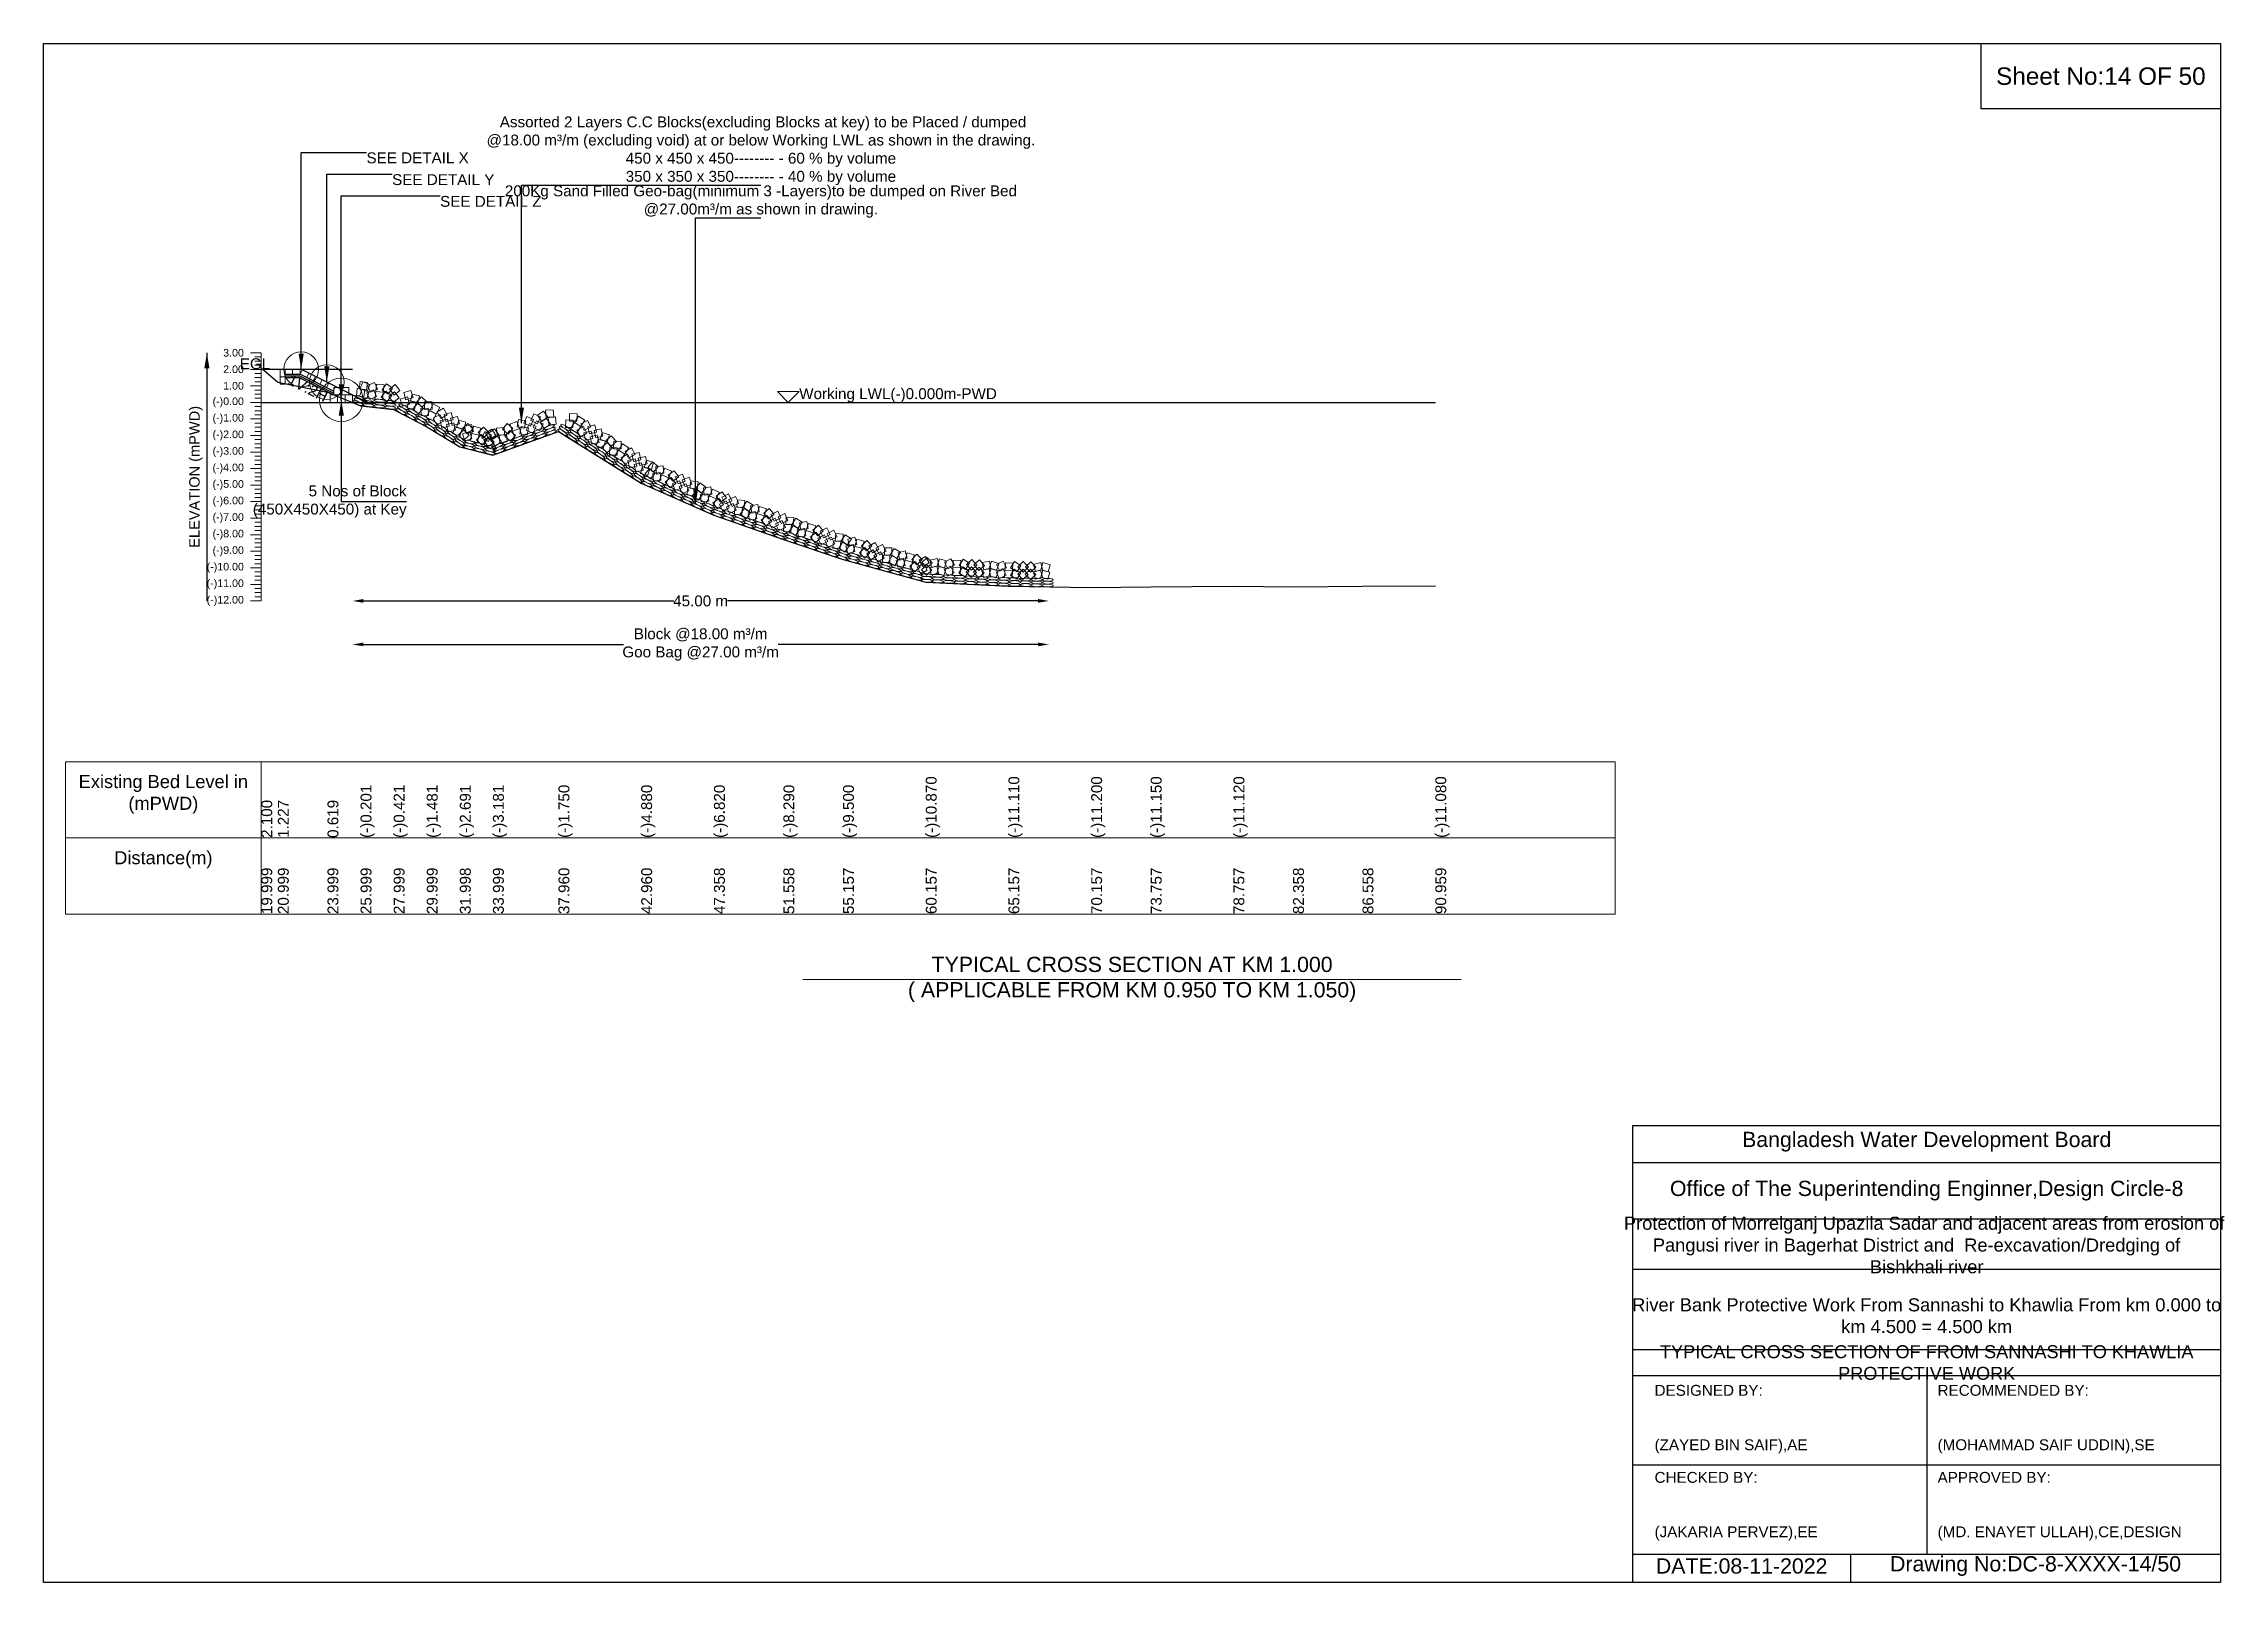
# Model space of a CAD drawing. Header units: inches. Extents: x 89000 to 1304432, y -10828 to 220529.
# Drawn here: x 353979 to 363996, y 163409 to 170480 of the extents above; entities that cross this region are included whole.
import ezdxf

# ---------------------------------------------------------------- set-up
doc = ezdxf.new("R2010")
doc.units = ezdxf.units.IN
doc.header["$LTSCALE"] = 7
doc.header["$MEASUREMENT"] = 0
for name, color, linetype, lineweight in [('Cross section Data Border', 7, 'Continuous', 9), ('Cross Section Labels', 7, 'Continuous', 9), ('Existing_Bed_Level for Xsection', 7, 'Continuous', 25), ('Long Section Labels', 7, 'Continuous', 9)]:
    doc.layers.add(name, color=color, linetype=linetype, lineweight=lineweight)
doc.styles.get("Standard").update_dxf_attribs({"font": 'arial.ttf'})
doc.dimstyles.new('Appron Lebeling Style', dxfattribs={"dimtxt": 50, "dimasz": 50, "dimexe": 0.18, "dimexo": 0.0625, "dimgap": 0.09, "dimtad": 0, "dimtih": 1, "dimtoh": 1, "dimdec": 4, "dimzin": 0, "dimdsep": 46, "dimtxsty": 'Standard', "dimcen": 0.09, "dimse1": 1, "dimse2": 1, "dimadec": 0, "dimazin": 0, "dimtfac": 1, "dimtdec": 4, "dimtofl": 0, "dimtmove": 0, "dimatfit": 3, "dimfxl": 1, "dimtolj": 1, "dimtzin": 0, "dimarcsym": 0})
doc.dimstyles.get("Standard").update_dxf_attribs({"dimtxt": 0.18, "dimasz": 0.18, "dimexe": 0.18, "dimexo": 0.0625, "dimgap": 0.09, "dimtad": 0, "dimtih": 1, "dimtoh": 1, "dimdec": 4, "dimzin": 0, "dimdsep": 46, "dimtxsty": 'Standard', "dimcen": 0.09, "dimadec": 0, "dimazin": 0, "dimtfac": 1, "dimtdec": 4, "dimtofl": 0, "dimtmove": 0, "dimatfit": 3, "dimfxl": 1, "dimtolj": 1, "dimtzin": 0, "dimarcsym": 0})

msp = doc.modelspace()

# ---------------------------------------------------------------- texts
at = {"attachment_point": 5}
for s, insert, char_height in [('Sheet No:14 OF 50', (363429.0225, 170330.18743), 80), ('Bangladesh Water Development Board', (362629.0225, 165434.18743), 70), ('Office of The Superintending Enginner,Design Circle-8', (362629.0225, 165209.18743), 70)]:
    msp.add_mtext(s, dxfattribs=dict(at, insert=insert, char_height=char_height))
for s, insert, char_height, width, attachment_point in [('Protection of Morrelganj Upazila Sadar and adjacent areas from erosion of  Pangusi river in Bagerhat District and  Re-excavation/Dredging of     Bishkhali river', (362629.0225, 164959.18743), 60, 2800, 5), ('River Bank Protective Work From Sannashi to Khawlia From km 0.000 to km 4.500 = 4.500 km', (362629.0225, 164634.18743), 60, 2700, 5), ('TYPICAL CROSS SECTION OF FROM SANNASHI TO KHAWLIA PROTECTIVE WORK', (362629.0225, 164419.18743), 59.5765532, 2800, 5), ('DESIGNED BY:^J^J^J(ZAYED BIN SAIF),AE', (361379.0225, 164159.18743), 50, 1400, 4), ('RECOMMENDED BY:^J^J^J(MOHAMMAD SAIF UDDIN),SE', (362679.0225, 164159.18743), 50, 1400, 4), ('CHECKED BY:^J^J^J(JAKARIA PERVEZ),EE', (361379.0225, 163759.18743), 50, 1400, 4), ('APPROVED BY:^J^J^J(MD. ENAYET ULLAH),CE,DESIGN', (362679.0225, 163759.18743), 50, 1400, 4), ('DATE:08-11-2022', (361779.0225, 163484.18743), 70, 1400, 5), ('Drawing No:DC-8-XXXX-14/50', (363129.0225, 163484.18743), 70, 2200, 5)]:
    msp.add_mtext(s, dxfattribs=dict(insert=insert, char_height=char_height, width=width, attachment_point=attachment_point))
at = {"layer": 'Cross section Data Border', "char_height": 60, "width": 800, "attachment_point": 5}
for s, insert in [('Existing Bed Level in (mPWD)', (354529.0225, 167030.18743)), ('Distance(m)', (354529.0225, 166730.18743))]:
    msp.add_mtext(s, dxfattribs=dict(at, insert=insert))
at = {"layer": 'Cross Section Labels'}
for s, insert, char_height, attachment_point in [(' Assorted 2 Layers C.C Blocks(excluding Blocks at key) to be Placed / dumped^J@18.00 m³/m (excluding void) at or below Working LWL as shown in the drawing.^J450 x 450 x 450-------- - 60 % by volume^J350 x 350 x 350-------- - 40 % by volume', (357273.93666, 169830.18743), 50, 8), ('SEE DETAIL X', (355462.16027, 169980.18743), 50, 1), ('SEE DETAIL Y', (355579.96027, 169880.18743), 50, 1), ('200Kg Sand Filled Geo-bag(minimum 3 -Layers)to be dumped on River Bed^J@27.00m³/m as shown in drawing.', (357273.93666, 169680.18743), 50, 8), ('SEE DETAIL Z', (355800.36027, 169780.18743), 50, 1), ('EGL', (355019.97792, 168983.38743), 50, 9), ('Working LWL(-)0.000m-PWD', (357449.76027, 168831.38743), 50, 7), ('5 Nos of Block ^J(450X450X450) at Key', (355646.46027, 168375.38743), 50, 6), ('TYPICAL CROSS SECTION AT KM 1.000^J( APPLICABLE FROM KM 0.950 TO KM 1.050)', (358979.0225, 166180.18743), 70, 5)]:
    msp.add_mtext(s, dxfattribs=dict(at, insert=insert, char_height=char_height, attachment_point=attachment_point))
at = {"layer": 'Cross Section Labels', "insert": (355204.06615, 168919.94919), "char_height": 50, "attachment_point": 2, "rotation": 333.434948823}
msp.add_mtext('1V:2H', dxfattribs=at)
at = {"layer": 'Long Section Labels', "char_height": 35, "attachment_point": 6}
for s, insert in [('3.00', (354899.0225, 169059.38743)), ('2.00', (354899.0225, 168983.38743)), ('1.00', (354899.0225, 168907.38743)), ('(-)0.00', (354899.0225, 168831.38743)), ('(-)1.00', (354899.0225, 168755.38743)), ('(-)2.00', (354899.0225, 168679.38743)), ('(-)3.00', (354899.0225, 168603.38743)), ('(-)4.00', (354899.0225, 168527.38743)), ('(-)5.00', (354899.0225, 168451.38743)), ('(-)6.00', (354899.0225, 168375.38743)), ('(-)7.00', (354899.0225, 168299.38743)), ('(-)8.00', (354899.0225, 168223.38743)), ('(-)10.00', (354899.0225, 168071.38743)), ('(-)9.00', (354899.0225, 168147.38743)), ('(-)11.00', (354899.0225, 167995.38743)), ('(-)12.00', (354899.0225, 167919.38743))]:
    msp.add_mtext(s, dxfattribs=dict(at, insert=insert))
at = {"layer": 'Long Section Labels', "rotation": 90}
for s, insert, char_height, attachment_point in [('ELEVATION (mPWD)', (354679.0225, 168489.38743), 48, 5), ('(-)10.870', (358031.04353, 166830.18743), 50, 1), ('(-)11.110', (358411.04323, 166830.18743), 50, 1), ('(-)11.200', (358791.04296, 166830.18743), 50, 1), ('(-)11.150', (359064.64699, 166830.18743), 50, 1), ('(-)11.150', (359064.64699, 166830.18743), 50, 1), ('(-)11.120', (359444.64651, 166830.18743), 50, 1), ('(-)11.120', (359444.64651, 166830.18743), 50, 1), ('(-)11.080', (360371.95264, 166830.18743), 50, 1), ('2.100', (354979.0225, 166830.18743), 50, 1), ('1.227', (355055.01034, 166830.18743), 50, 1), ('0.619', (355283.00732, 166830.18743), 50, 1), ('(-)0.201', (355435.02254, 166830.18743), 50, 1), ('(-)0.421', (355586.99214, 166830.18743), 50, 1), ('(-)1.481', (355739.00736, 166830.18743), 50, 1), ('(-)2.691', (355890.97695, 166830.18743), 50, 1), ('(-)3.181', (356042.99217, 166830.18743), 50, 1), ('(-)1.750', (356344.06985, 166830.18743), 50, 1), ('(-)4.880', (356724.04304, 166830.18743), 50, 1), ('(-)6.820', (357058.32187, 166830.18743), 50, 1), ('(-)8.290', (357377.49717, 166830.18743), 50, 1), ('(-)9.500', (357651.0439, 166830.18743), 50, 1), ('19.999', (354979.0225, 166480.18743), 50, 1), ('20.999', (355055.01034, 166480.18743), 50, 1), ('23.999', (355283.00732, 166480.18743), 50, 1), ('25.999', (355435.02254, 166480.18743), 50, 1), ('27.999', (355586.99214, 166480.18743), 50, 1), ('29.999', (355739.00736, 166480.18743), 50, 1), ('31.998', (355890.97695, 166480.18743), 50, 1), ('33.999', (356042.99217, 166480.18743), 50, 1), ('37.960', (356344.06985, 166480.18743), 50, 1), ('42.960', (356724.04304, 166480.18743), 50, 1), ('47.358', (357058.32187, 166480.18743), 50, 1), ('51.558', (357377.49717, 166480.18743), 50, 1), ('55.157', (357651.0439, 166480.18743), 50, 1), ('60.157', (358031.04353, 166480.18743), 50, 1), ('65.157', (358411.04323, 166480.18743), 50, 1), ('70.157', (358791.04296, 166480.18743), 50, 1), ('73.757', (359064.64699, 166480.18743), 50, 1), ('78.757', (359444.64651, 166480.18743), 50, 1), ('82.358', (359718.28687, 166480.18743), 50, 1), ('86.558', (360037.47386, 166480.18743), 50, 1), ('90.959', (360371.95264, 166480.18743), 50, 1)]:
    msp.add_mtext(s, dxfattribs=dict(at, insert=insert, char_height=char_height, attachment_point=attachment_point))

# ---------------------------------------------------------------- blocks, each defined once
blk = doc.blocks.new('*D21')
at = {"layer": 'Cross Section Labels', "color": 0, "lineweight": -2, "transparency": 16777216}
for p, q in [((355448, 167919), (356874, 167919)), ((358547, 167919), (357121, 167919))]:
    blk.add_line(p, q, dxfattribs=at)
at = {"layer": 'Cross Section Labels', "color": 0, "transparency": 16777216}
for points in [[(355448, 167928), (355448, 167911), (355398, 167919)], [(358547, 167928), (358547, 167911), (358597, 167919)]]:
    blk.add_solid(points, dxfattribs=at)
at = {"layer": 'Defpoints', "color": 0, "transparency": 16777216}
for p in [(355398, 168831), (358597, 167984), (358597, 167919)]:
    blk.add_point(p, dxfattribs=at)
at = {"layer": 'Cross Section Labels', "color": 0, "transparency": 16777216, "insert": (356997, 167919), "char_height": 50, "attachment_point": 5}
blk.add_mtext('\\A1;45.00 m', dxfattribs=at)
blk = doc.blocks.new('*D22')
at = {"layer": 'Cross Section Labels', "color": 0, "lineweight": -2, "transparency": 16777216}
for p, q in [((355448, 167719), (356642, 167719)), ((358547, 167719), (357353, 167719))]:
    blk.add_line(p, q, dxfattribs=at)
at = {"layer": 'Cross Section Labels', "color": 0, "transparency": 16777216}
for points in [[(355448, 167728), (355448, 167711), (355398, 167719)], [(358547, 167728), (358547, 167711), (358597, 167719)]]:
    blk.add_solid(points, dxfattribs=at)
at = {"layer": 'Defpoints', "color": 0, "transparency": 16777216}
for p in [(355398, 168831), (358597, 167984), (358597, 167719)]:
    blk.add_point(p, dxfattribs=at)
at = {"layer": 'Cross Section Labels', "color": 0, "transparency": 16777216, "insert": (356997, 167719), "char_height": 50, "attachment_point": 5}
blk.add_mtext('\\A1;Block @18.00 m³/m ^JGoo Bag @27.00 m³/m ', dxfattribs=at)

# ---------------------------------------------------------------- dimensions: what is measured, and where the dimension line sits
at = {"layer": 'Cross Section Labels'}
for base, text, picture, middle in [((358596.71688, 167919.38743), '45.00 m', '*D21', (356997.23857, 167919.38743)), ((358596.71688, 167719.38743), 'Block @18.00 m³/m ^JGoo Bag @27.00 m³/m ', '*D22', (356997.23857, 167719.38743))]:
    dim = msp.add_linear_dim(base=base, p1=(355397.76027, 168831.38743), p2=(358596.71688, 167983.6853), text=text, dimstyle='Appron Lebeling Style', dxfattribs=at)
    dim.commit()
    dim.dimension.update_dxf_attribs({"geometry": picture, "text_midpoint": middle})

# ---------------------------------------------------------------- linework, layer by layer
for points in [[(353979.0225, 170480.18743), (363979.0225, 170480.18743), (363979.0225, 163409.18743), (353979.0225, 163409.18743)], [(362879.0225, 170480.18743), (363979.0225, 170480.18743), (363979.0225, 170180.18743), (362879.0225, 170180.18743)]]:
    msp.add_lwpolyline(points, close=True)
for points in [[(361279.0225, 163409.18743), (361279.0225, 165509.18743), (363979.0225, 165509.18743)], [(361279.0225, 165339.18743), (363979.0225, 165339.18743)], [(361279.0225, 165079.18743), (363979.0225, 165079.18743)], [(361279.0225, 164849.18743), (363979.0225, 164849.18743)], [(361279.0225, 164479.18743), (363979.0225, 164479.18743)], [(361279.0225, 164359.18743), (363979.0225, 164359.18743)], [(362629.0225, 164359.18743), (362629.0225, 163539.18743)], [(361279.0225, 163949.18743), (363979.0225, 163949.18743)], [(361279.0225, 163539.18743), (363979.0225, 163539.18743)], [(362279.0225, 163539.18743), (362279.0225, 163409.18743)]]:
    msp.add_lwpolyline(points)
at = {"layer": 'Cross section Data Border'}
msp.add_lwpolyline([(354079.0225, 167180.18743), (361197.39304, 167180.18743), (361197.39304, 166480.18743), (354079.0225, 166480.18743)], close=True, dxfattribs=at)
for points in [[(354979.0225, 167180.18743), (354979.0225, 166480.18743)], [(354079.0225, 166830.18743), (361197.39304, 166830.18743)]]:
    msp.add_lwpolyline(points, dxfattribs=at)
at = {"layer": 'Cross Section Labels'}
msp.add_lwpolyline([(357399.76027, 168831.38743), (357449.76027, 168881.38743), (357349.76027, 168881.38743)], close=True, dxfattribs=at)
msp.add_lwpolyline([(357467.0225, 166180.18743), (358979.0225, 166180.18743), (360491.0225, 166180.18743)], dxfattribs=at)
for centre, radius in [((355162.16027, 168983.38743), 80), ((355279.96027, 168924.48743), 80), ((355346.46027, 168842.78743), 100)]:
    msp.add_circle(centre, radius, dxfattribs=at)
at = {"layer": 'Existing_Bed_Level for Xsection'}
for points in [[(354979.0225, 168990.98743), (355055.01034, 168924.63943), (355283.00732, 168878.43143), (355435.02254, 168816.11143), (355586.99214, 168799.39143), (355739.00736, 168718.83143), (355890.97695, 168626.87143), (356042.99217, 168589.63143), (356344.06985, 168698.38743), (356724.04304, 168460.50743), (357058.32187, 168313.06743), (357377.49717, 168201.34743), (357651.0439, 168109.38743), (358031.04353, 168005.26743), (358411.04323, 167987.02743), (358791.04296, 167980.18743), (359064.64699, 167983.98743), (359444.64651, 167986.26743), (359718.28687, 167983.98743), (360037.47386, 167986.26743), (360371.95264, 167989.30743)], [(355397.76027, 168983.38743), (354979.0225, 168983.38743)], [(355466.16027, 168831.38743), (355166.97439, 168980.98037), (355162.16027, 168983.38743), (355156.77792, 168983.38743), (355088.37792, 168983.38743)], [(355088.37792, 168960.58743), (355156.77792, 168960.58743), (355312.26027, 168882.84625)], [(355088.37792, 168952.98743), (355154.9838, 168952.98743), (355312.26027, 168874.34919)], [(355088.37792, 168945.38743), (355153.18969, 168945.38743), (355312.26027, 168865.85214)], [(354979.0225, 168831.38743), (360371.95264, 168831.38743)]]:
    msp.add_lwpolyline(points, dxfattribs=at)
at = {"layer": 'Long Section Labels'}
for points in [[(354979.0225, 169059.38743), (354929.0225, 169059.38743)], [(354979.0225, 169040.38743), (354949.0225, 169040.38743)], [(354979.0225, 169021.38743), (354949.0225, 169021.38743)], [(354979.0225, 169002.38743), (354949.0225, 169002.38743)], [(354979.0225, 167919.38743), (354979.0225, 167995.38743), (354979.0225, 168071.38743), (354979.0225, 168147.38743), (354979.0225, 168223.38743), (354979.0225, 168299.38743), (354979.0225, 168375.38743), (354979.0225, 168451.38743), (354979.0225, 168527.38743), (354979.0225, 168603.38743), (354979.0225, 168679.38743), (354979.0225, 168755.38743), (354979.0225, 168831.38743), (354979.0225, 168907.38743), (354979.0225, 168983.38743), (354979.0225, 169059.38743)], [(354979.0225, 168983.38743), (354929.0225, 168983.38743)], [(354979.0225, 168907.38743), (354929.0225, 168907.38743)], [(354979.0225, 168964.38743), (354949.0225, 168964.38743)], [(354979.0225, 168945.38743), (354949.0225, 168945.38743)], [(354979.0225, 168926.38743), (354949.0225, 168926.38743)], [(354979.0225, 168831.38743), (354929.0225, 168831.38743)], [(354979.0225, 168888.38743), (354949.0225, 168888.38743)], [(354979.0225, 168869.38743), (354949.0225, 168869.38743)], [(354979.0225, 168850.38743), (354949.0225, 168850.38743)], [(354979.0225, 168812.38743), (354949.0225, 168812.38743)], [(354979.0225, 168755.38743), (354929.0225, 168755.38743)], [(354979.0225, 168793.38743), (354949.0225, 168793.38743)], [(354979.0225, 168774.38743), (354949.0225, 168774.38743)], [(354979.0225, 168736.38743), (354949.0225, 168736.38743)], [(354979.0225, 168717.38743), (354949.0225, 168717.38743)], [(354979.0225, 168698.38743), (354949.0225, 168698.38743)], [(354979.0225, 168679.38743), (354929.0225, 168679.38743)], [(354979.0225, 168603.38743), (354929.0225, 168603.38743)], [(354979.0225, 168660.38743), (354949.0225, 168660.38743)], [(354979.0225, 168641.38743), (354949.0225, 168641.38743)], [(354979.0225, 168622.38743), (354949.0225, 168622.38743)], [(354979.0225, 168527.38743), (354929.0225, 168527.38743)], [(354979.0225, 168584.38743), (354949.0225, 168584.38743)], [(354979.0225, 168565.38743), (354949.0225, 168565.38743)], [(354979.0225, 168546.38743), (354949.0225, 168546.38743)], [(354979.0225, 168508.38743), (354949.0225, 168508.38743)], [(354979.0225, 168451.38743), (354929.0225, 168451.38743)], [(354979.0225, 168489.38743), (354949.0225, 168489.38743)], [(354979.0225, 168470.38743), (354949.0225, 168470.38743)], [(354979.0225, 168432.38743), (354949.0225, 168432.38743)], [(354979.0225, 168413.38743), (354949.0225, 168413.38743)], [(354979.0225, 168394.38743), (354949.0225, 168394.38743)], [(354979.0225, 168375.38743), (354929.0225, 168375.38743)], [(354979.0225, 168299.38743), (354929.0225, 168299.38743)], [(354979.0225, 168356.38743), (354949.0225, 168356.38743)], [(354979.0225, 168337.38743), (354949.0225, 168337.38743)], [(354979.0225, 168318.38743), (354949.0225, 168318.38743)], [(354979.0225, 168223.38743), (354929.0225, 168223.38743)], [(354979.0225, 168280.38743), (354949.0225, 168280.38743)], [(354979.0225, 168261.38743), (354949.0225, 168261.38743)], [(354979.0225, 168242.38743), (354949.0225, 168242.38743)], [(354979.0225, 168204.38743), (354949.0225, 168204.38743)], [(354979.0225, 168147.38743), (354929.0225, 168147.38743)], [(354979.0225, 168185.38743), (354949.0225, 168185.38743)], [(354979.0225, 168166.38743), (354949.0225, 168166.38743)], [(354979.0225, 168128.38743), (354949.0225, 168128.38743)], [(354979.0225, 168109.38743), (354949.0225, 168109.38743)], [(354979.0225, 168071.38743), (354929.0225, 168071.38743)], [(354979.0225, 167995.38743), (354929.0225, 167995.38743)], [(354979.0225, 168090.38743), (354949.0225, 168090.38743)], [(354979.0225, 168052.38743), (354949.0225, 168052.38743)], [(354979.0225, 168033.38743), (354949.0225, 168033.38743)], [(354979.0225, 168014.38743), (354949.0225, 168014.38743)], [(354979.0225, 167919.38743), (354929.0225, 167919.38743)], [(354979.0225, 167976.38743), (354949.0225, 167976.38743)], [(354979.0225, 167957.38743), (354949.0225, 167957.38743)], [(354979.0225, 167938.38743), (354949.0225, 167938.38743)]]:
    msp.add_lwpolyline(points, dxfattribs=at)
for points in [[(355088.37792, 168983.38743), (355065.57792, 168983.38743), (355065.57792, 168949.18743), (355088.37792, 168949.18743)], [(355088.37792, 168949.18743), (355065.57792, 168949.18743), (355065.57792, 168914.98743), (355088.37792, 168914.98743)], [(355122.57792, 168983.38743), (355088.37792, 168983.38743), (355088.37792, 168960.58743), (355122.57792, 168960.58743)], [(355156.77792, 168983.38743), (355122.57792, 168983.38743), (355122.57792, 168960.58743), (355156.77792, 168960.58743)], [(355197.5638, 168965.68566), (355166.97439, 168980.98037), (355156.77792, 168960.58743), (355187.36733, 168945.29272)], [(355228.15321, 168950.39096), (355197.5638, 168965.68566), (355187.36733, 168945.29272), (355217.95674, 168929.99802)], [(355258.74262, 168935.09625), (355228.15321, 168950.39096), (355217.95674, 168929.99802), (355248.54615, 168914.70331)], [(355289.33203, 168919.80155), (355258.74262, 168935.09625), (355248.54615, 168914.70331), (355279.13556, 168899.40861)], [(355319.92144, 168904.50684), (355289.33203, 168919.80155), (355279.13556, 168899.40861), (355309.72497, 168884.1139)], [(355346.46027, 168899.78743), (355312.26027, 168899.78743), (355312.26027, 168865.58743), (355346.46027, 168865.58743)], [(355380.66027, 168899.78743), (355346.46027, 168899.78743), (355346.46027, 168865.58743), (355380.66027, 168865.58743)], [(355453.90023, 168891.38159), (355419.97594, 168895.71543), (355415.6421, 168861.79113), (355449.56639, 168857.45729)], [(355466.873, 168923.02566), (355432.94871, 168927.3595), (355428.61487, 168893.4352), (355462.53916, 168889.10136)], [(355477.97538, 168914.14937), (355446.10938, 168926.56702), (355433.69173, 168894.70102), (355465.55773, 168882.28337)], [(355498.618, 168923.21418), (355467.29926, 168909.47459), (355481.03885, 168878.15585), (355512.35759, 168891.89544)], [(355542.69082, 168912.07217), (355508.69595, 168915.81236), (355504.95577, 168881.81749), (355538.95063, 168878.07731)], [(355581.71939, 168896.88586), (355554.13695, 168917.10588), (355533.91693, 168889.52344), (355561.49937, 168869.30342)], [(355594.46731, 168913.50141), (355567.77608, 168892.11874), (355589.15875, 168865.42752), (355615.84997, 168886.81018)], [(355329.36027, 168865.58743), (355295.16027, 168865.58743), (355295.16027, 168831.38743), (355329.36027, 168831.38743)], [(355363.56027, 168865.58743), (355329.36027, 168865.58743), (355329.36027, 168831.38743), (355363.56027, 168831.38743)], [(355397.76027, 168865.58743), (355363.56027, 168865.58743), (355363.56027, 168831.38743), (355397.76027, 168831.38743)], [(355474.2352, 168880.1545), (355442.3692, 168892.57216), (355429.95155, 168860.70616), (355461.81755, 168848.2885)], [(355494.87782, 168889.21931), (355463.55907, 168875.47972), (355477.29866, 168844.16098), (355508.61741, 168857.90057)], [(355538.95063, 168878.07731), (355504.95577, 168881.81749), (355501.21558, 168847.82262), (355535.21045, 168844.08244)], [(355577.9792, 168862.89099), (355550.39676, 168883.11101), (355530.17675, 168855.52857), (355557.75919, 168835.30855)], [(355590.72712, 168879.50654), (355564.0359, 168858.12388), (355585.41856, 168831.43265), (355612.10979, 168852.81532)], [(355660.27056, 168823.78785), (355650.21347, 168856.47569), (355617.52562, 168846.4186), (355627.58271, 168813.73076)], [(355676.28495, 168854.00671), (355666.22786, 168886.69455), (355633.54002, 168876.63746), (355643.59711, 168843.94962)], [(355689.60512, 168831.9362), (355656.26958, 168839.57701), (355648.62877, 168806.24147), (355681.96431, 168798.60066)], [(355705.61951, 168862.15506), (355672.28397, 168869.79587), (355664.64316, 168836.46033), (355697.9787, 168828.81952)], [(355723.50312, 168803.94681), (355698.46344, 168827.24176), (355675.16849, 168802.20209), (355700.20816, 168778.90713)], [(355739.51751, 168834.16566), (355714.47783, 168857.46062), (355691.18288, 168832.42094), (355716.22255, 168809.12599)], [(355746.03373, 168804.75922), (355711.8555, 168803.53912), (355713.07559, 168769.36089), (355747.25382, 168770.58099)], [(355762.04812, 168834.97807), (355727.86989, 168833.75798), (355729.08998, 168799.57975), (355763.26821, 168800.79984)], [(355782.89014, 168778.1479), (355752.67128, 168794.16229), (355736.65689, 168763.94343), (355766.87575, 168747.92904)], [(355798.90453, 168808.36676), (355768.68567, 168824.38115), (355752.67128, 168794.16229), (355782.89014, 168778.1479)], [(355832.90231, 168774.61087), (355816.39742, 168804.56464), (355786.44364, 168788.05975), (355802.94853, 168758.10598)], [(356319.13787, 168797.98867), (356285.06029, 168795.09753), (356287.95143, 168761.01995), (356322.02901, 168763.91109)], [(355815.1965, 168745.35092), (355798.69161, 168775.3047), (355768.73784, 168758.79981), (355785.24273, 168728.84603)], [(355833.75525, 168755.05447), (355800.54219, 168746.89769), (355808.69898, 168713.68464), (355841.91203, 168721.84142)], [(355851.46105, 168784.31442), (355818.248, 168776.15763), (355826.40479, 168742.94458), (355859.61784, 168751.10137)], [(355871.18195, 168704.15209), (355862.99872, 168737.35864), (355829.79217, 168729.1754), (355837.9754, 168695.96886)], [(355888.88775, 168733.41203), (355880.70452, 168766.61858), (355847.49798, 168758.43535), (355855.68121, 168725.2288)], [(355900.93216, 168710.62022), (355868.08472, 168720.1431), (355858.56184, 168687.29565), (355891.40929, 168677.77278)], [(355918.63797, 168739.88017), (355885.79052, 168749.40305), (355876.26765, 168716.5556), (355909.1151, 168707.03272)], [(355933.18478, 168680.74968), (355909.50939, 168705.42996), (355884.82912, 168681.75458), (355908.5045, 168657.0743)], [(355950.89059, 168710.00963), (355927.2152, 168734.68991), (355902.53492, 168711.01452), (355926.21031, 168686.33424)], [(355936.7736, 168697.21), (355903.93167, 168687.66809), (355913.47358, 168654.82617), (355946.3155, 168664.36807)], [(355944.91114, 168730.42777), (355912.06921, 168720.88586), (355921.61112, 168688.04394), (355954.45304, 168697.58585)], [(355987.15656, 168713.63843), (355953.93878, 168721.77597), (355945.80124, 168688.5582), (355979.01902, 168680.42066)], [(356023.87379, 168693.49648), (355999.16097, 168717.13789), (355975.51956, 168692.42507), (356000.23238, 168668.78366)], [(356036.79384, 168683.15818), (356005.82752, 168697.67463), (355991.31107, 168666.70831), (356022.27739, 168652.19186)], [(356038.67791, 168708.30946), (356009.42823, 168690.5867), (356027.15099, 168661.33702), (356056.40067, 168679.05977)], [(356050.47065, 168710.35849), (356022.41201, 168690.80464), (356041.96586, 168662.74601), (356070.0245, 168682.29986)], [(356093.97727, 168716.65562), (356059.89969, 168713.76448), (356062.79084, 168679.6869), (356096.86841, 168682.57804)], [(356108.5151, 168733.88756), (356086.45256, 168707.75552), (356112.58461, 168685.69297), (356134.64715, 168711.82502)], [(356120.13411, 168701.72177), (356098.07156, 168675.58972), (356124.20361, 168653.52717), (356146.26616, 168679.65922)], [(356152.98905, 168743.30168), (356120.82325, 168731.68267), (356132.44226, 168699.51687), (356164.60806, 168711.13588)], [(356164.60806, 168711.13588), (356132.44226, 168699.51687), (356144.06126, 168667.35107), (356176.22706, 168678.97008)], [(356194.7164, 168746.86284), (356161.04689, 168752.86322), (356155.04651, 168719.19372), (356188.71601, 168713.19334)], [(356206.3354, 168714.69704), (356172.6659, 168720.69742), (356166.66552, 168687.02792), (356200.33502, 168681.02754)], [(356198.84043, 168767.39521), (356184.29933, 168736.44047), (356215.25408, 168721.89936), (356229.79518, 168752.85411)], [(356210.45944, 168735.22941), (356195.91834, 168704.27467), (356226.87308, 168689.73356), (356241.41418, 168720.68831)], [(356261.95443, 168764.49123), (356230.98812, 168779.00768), (356216.47167, 168748.04136), (356247.43799, 168733.52491)], [(356273.57344, 168732.32543), (356242.60713, 168746.84188), (356228.09068, 168715.87556), (356259.05699, 168701.35911)], [(356275.63124, 168791.69154), (356247.57261, 168772.13769), (356267.12646, 168744.07906), (356295.18509, 168763.63291)], [(356287.25025, 168759.52575), (356259.19162, 168739.9719), (356278.74547, 168711.91326), (356306.8041, 168731.46711)], [(356330.75688, 168765.82287), (356296.6793, 168762.93173), (356299.57044, 168728.85415), (356333.64802, 168731.74529)], [(356411.46163, 168749.65549), (356377.28423, 168750.89838), (356376.04133, 168716.72098), (356410.21874, 168715.47809)], [(356429.60936, 168778.64342), (356395.43195, 168779.88631), (356394.18906, 168745.70891), (356428.36647, 168744.46602)], [(356446.30724, 168720.46061), (356417.31931, 168738.60834), (356399.17159, 168709.62041), (356428.15952, 168691.47268)], [(356464.45497, 168749.44854), (356435.46704, 168767.59627), (356417.31931, 168738.60834), (356446.30724, 168720.46061)], [(356474.85197, 168689.81666), (356458.80347, 168720.01742), (356428.60271, 168703.96891), (356444.65122, 168673.76816)], [(356492.9997, 168718.80459), (356476.95119, 168749.00535), (356446.75044, 168732.95684), (356462.79895, 168702.75609)], [(356493.55581, 168699.23751), (356460.22282, 168691.5856), (356467.87474, 168658.25261), (356501.20773, 168665.90452)], [(356511.70354, 168728.22544), (356478.37055, 168720.57353), (356486.02246, 168687.24054), (356519.35545, 168694.89245)], [(356548.3536, 168676.76105), (356540.67515, 168710.08794), (356507.34826, 168702.40948), (356515.02671, 168669.0826)], [(355979.01902, 168680.42066), (355945.80124, 168688.5582), (355937.6637, 168655.34042), (355970.88148, 168647.20289)], [(356015.73625, 168660.27871), (355991.02343, 168683.92012), (355967.38202, 168659.20729), (355992.09484, 168635.56588)], [(356030.54037, 168675.09168), (356001.29069, 168657.36892), (356019.01345, 168628.11924), (356048.26313, 168645.842)], [(356048.41284, 168650.99238), (356017.44653, 168665.50883), (356002.93008, 168634.54251), (356033.8964, 168620.02606)], [(356062.08965, 168678.19269), (356034.03102, 168658.63884), (356053.58487, 168630.58021), (356081.6435, 168650.13406)], [(356105.59628, 168684.48982), (356071.5187, 168681.59868), (356074.40984, 168647.5211), (356108.48742, 168650.41224)], [(356530.20587, 168647.77312), (356522.52742, 168681.10001), (356489.20053, 168673.42155), (356496.87899, 168640.09467)], [(356560.05081, 168653.78912), (356527.35163, 168663.80929), (356517.33146, 168631.11011), (356550.03064, 168621.08994)], [(356578.19853, 168682.77705), (356545.49935, 168692.79722), (356535.47919, 168660.09804), (356568.17836, 168650.07787)], [(356591.84649, 168623.43265), (356568.5483, 168648.46931), (356543.51164, 168625.17112), (356566.80983, 168600.13446)], [(356609.99421, 168652.42058), (356586.69602, 168677.45724), (356561.65936, 168654.15905), (356584.95756, 168629.12239)], [(356614.37714, 168622.62142), (356580.19974, 168623.86431), (356578.95685, 168589.6869), (356613.13425, 168588.44401)], [(356632.52487, 168651.60935), (356598.34746, 168652.85224), (356597.10457, 168618.67483), (356631.28198, 168617.43194)], [(356649.22275, 168593.42654), (356620.23482, 168611.57427), (356602.0871, 168582.58634), (356631.07503, 168564.43861)], [(356667.37048, 168622.41447), (356638.38255, 168640.5622), (356620.23482, 168611.57427), (356649.22275, 168593.42654)], [(356695.91521, 168591.77052), (356679.8667, 168621.97127), (356649.66595, 168605.92277), (356665.71446, 168575.72201)], [(356714.61905, 168601.19137), (356681.28606, 168593.53946), (356688.93797, 168560.20647), (356722.27096, 168567.85838)], [(356677.76749, 168562.78259), (356661.71898, 168592.98334), (356631.51823, 168576.93484), (356647.56673, 168546.73408)], [(356696.47133, 168572.20344), (356663.13833, 168564.55153), (356670.79025, 168531.21854), (356704.12324, 168538.87045)], [(356733.12139, 168520.73905), (356725.44293, 168554.06593), (356692.11605, 168546.38748), (356699.7945, 168513.0606)], [(356751.26911, 168549.72698), (356743.59066, 168583.05387), (356710.26377, 168575.37541), (356717.94222, 168542.04853)], [(356762.96632, 168526.75505), (356730.26714, 168536.77521), (356720.24697, 168504.07604), (356752.94615, 168494.05587)], [(356781.11404, 168555.74298), (356748.41487, 168565.76314), (356738.3947, 168533.06397), (356771.09388, 168523.0438)], [(356788.88196, 168506.17209), (356762.23319, 168527.60765), (356740.79763, 168500.95889), (356767.44639, 168479.52333)], [(356802.68363, 168537.46352), (356776.03487, 168558.89908), (356754.59931, 168532.25032), (356781.24807, 168510.81476)], [(356811.29596, 168508.6013), (356777.29374, 168504.92854), (356780.96649, 168470.92633), (356814.96871, 168474.59908)], [(356825.09763, 168539.89273), (356791.09542, 168536.21998), (356794.76817, 168502.21776), (356828.77039, 168505.89051)], [(356849.96921, 168484.70701), (356818.67778, 168498.50869), (356804.8761, 168467.21726), (356836.16753, 168453.41558)], [(356863.77089, 168515.99844), (356832.47946, 168529.80012), (356818.67778, 168498.50869), (356849.96921, 168484.70701)], [(356896.4163, 168489.76621), (356876.20145, 168517.35243), (356848.61523, 168497.13757), (356868.83008, 168469.55135)], [(356913.57527, 168501.7727), (356881.6847, 168489.41828), (356894.03913, 168457.52771), (356925.92969, 168469.88214)], [(356882.61463, 168458.47477), (356862.39977, 168486.06099), (356834.81355, 168465.84614), (356855.02841, 168438.25992)], [(356899.77359, 168470.48127), (356867.88302, 168458.12685), (356880.23745, 168426.23628), (356912.12801, 168438.59071)], [(356943.42722, 168424.80665), (356931.0474, 168456.68737), (356899.16668, 168444.30755), (356911.5465, 168412.42683)], [(356957.2289, 168456.09808), (356944.84908, 168487.9788), (356912.96836, 168475.59898), (356925.34818, 168443.71826)], [(356972.10047, 168435.04172), (356938.30209, 168440.26751), (356933.07629, 168406.46913), (356966.87468, 168401.24333)], [(356985.90215, 168466.33315), (356952.10376, 168471.55895), (356946.87797, 168437.76056), (356980.67635, 168432.53476)], [(357007.92198, 168409.56034), (356981.27321, 168430.99591), (356959.83765, 168404.34714), (356986.48641, 168382.91158)], [(357021.72365, 168440.85178), (356995.07489, 168462.28734), (356973.63933, 168435.63857), (357000.28809, 168414.20301)], [(357030.33598, 168411.98955), (356996.33376, 168408.3168), (357000.00651, 168374.31458), (357034.00873, 168377.98733)], [(357044.13766, 168443.28098), (357010.13544, 168439.60823), (357013.80819, 168405.60601), (357047.81041, 168409.27876)], [(357069.00923, 168388.09526), (357037.7178, 168401.89694), (357023.91612, 168370.60551), (357055.20755, 168356.80383)], [(357082.81091, 168419.3867), (357051.51948, 168433.18837), (357037.7178, 168401.89694), (357069.00923, 168388.09526)], [(357115.45632, 168393.15446), (357095.24147, 168420.74068), (357067.65525, 168400.52582), (357087.8701, 168372.9396)], [(357125.14474, 168410.71697), (357094.32422, 168395.89349), (357109.1477, 168365.07297), (357139.96822, 168379.89645)], [(357172.25427, 168368.61587), (357157.40625, 168399.42457), (357126.59754, 168384.57655), (357141.44556, 168353.76785)], [(357101.65465, 168361.86303), (357081.43979, 168389.44925), (357053.85357, 168369.23439), (357074.06843, 168341.64817)], [(357113.84598, 168378.43729), (357083.02546, 168363.61381), (357097.84894, 168332.79329), (357128.66946, 168347.61677)], [(357160.95551, 168336.33618), (357146.10749, 168367.14489), (357115.29878, 168352.29687), (357130.1468, 168321.48816)], [(357188.7353, 168348.79391), (357154.63068, 168351.34624), (357152.07835, 168317.24161), (357186.18298, 168314.68929)], [(357200.03407, 168381.0736), (357165.92944, 168383.62593), (357163.37711, 168349.5213), (357197.48174, 168346.96897)], [(357226.44932, 168326.20777), (357198.19774, 168345.48181), (357178.9237, 168317.23023), (357207.17528, 168297.9562)], [(357237.74808, 168358.48746), (357209.4965, 168377.76149), (357190.22247, 168349.50991), (357218.47405, 168330.23588)], [(357248.60294, 168330.39169), (357214.99474, 168324.05699), (357221.32944, 168290.44878), (357254.93765, 168296.78349)], [(357259.90171, 168362.67138), (357226.2935, 168356.33667), (357232.6282, 168322.72847), (357266.23641, 168329.06317)], [(357289.0351, 168309.61193), (357256.75542, 168320.9107), (357245.45665, 168288.63101), (357277.73634, 168277.33225)], [(357300.33386, 168341.89162), (357268.05418, 168353.19038), (357256.75542, 168320.9107), (357289.0351, 168309.61193)], [(357323.64189, 168286.02754), (357301.32073, 168311.93904), (357275.40923, 168289.61788), (357297.73039, 168263.70638)], [(357334.94065, 168318.30723), (357312.61949, 168344.21872), (357286.70799, 168321.89756), (357309.02916, 168295.98606)], [(357339.80376, 168299.34595), (357308.98324, 168284.52247), (357323.80672, 168253.70195), (357354.62724, 168268.52543)], [(357351.10253, 168331.62563), (357320.28201, 168316.80215), (357335.10549, 168285.98163), (357365.92601, 168300.80511)], [(357398.21205, 168289.52452), (357383.36403, 168320.33323), (357352.55533, 168305.48521), (357367.40335, 168274.6765)], [(357424.74113, 168302.57544), (357390.60749, 168304.70497), (357388.47796, 168270.57134), (357422.6116, 168268.44181)], [(357462.73211, 168280.45836), (357434.24387, 168299.38084), (357415.3214, 168270.8926), (357443.80964, 168251.97012)], [(357386.91329, 168257.24484), (357372.06527, 168288.05355), (357341.25656, 168273.20553), (357356.10458, 168242.39682)], [(357413.84322, 168270.15823), (357379.70958, 168272.28776), (357377.58005, 168238.15412), (357411.71369, 168236.02459)], [(357451.83421, 168248.04115), (357423.34597, 168266.96363), (357404.42349, 168238.47539), (357432.91173, 168219.55291)], [(357473.93429, 168252.49926), (357440.40716, 168245.74859), (357447.15783, 168212.22146), (357480.68496, 168218.97213)], [(357484.8322, 168284.91647), (357451.30507, 168278.16581), (357458.05573, 168244.63868), (357491.58287, 168251.38934)], [(357514.62083, 168232.22211), (357482.20362, 168243.12002), (357471.30571, 168210.7028), (357503.72292, 168199.8049)], [(357525.51874, 168264.63932), (357493.10153, 168275.53723), (357482.20362, 168243.12002), (357514.62083, 168232.22211)], [(357549.51721, 168209.06835), (357526.87668, 168234.70127), (357501.24376, 168212.06074), (357523.88429, 168186.42783)], [(357560.41511, 168241.48557), (357537.77459, 168267.11848), (357512.14167, 168244.47796), (357534.78219, 168218.84504)], [(357565.51281, 168222.586), (357534.87833, 168207.38175), (357550.08258, 168176.74728), (357580.71706, 168191.95153)], [(357576.41071, 168255.00321), (357545.77624, 168239.79896), (357560.98049, 168209.16449), (357591.61496, 168224.36874)], [(357613.1404, 168181.07188), (357597.91176, 168211.69423), (357567.28941, 168196.46559), (357582.51805, 168165.84324)], [(357624.03831, 168213.48909), (357608.80967, 168244.11144), (357578.18732, 168228.8828), (357593.41596, 168198.26045)], [(357640.7637, 168193.87288), (357606.63007, 168196.00241), (357604.50054, 168161.86878), (357638.63417, 168159.73924)], [(357651.66161, 168226.29009), (357617.52797, 168228.41962), (357615.39844, 168194.28599), (357649.53208, 168192.15646)], [(357689.6526, 168204.17301), (357661.16436, 168223.09549), (357642.24188, 168194.60725), (357670.73012, 168175.68477)], [(357706.01351, 168211.92137), (357672.92429, 168203.27593), (357681.56973, 168170.18671), (357714.65895, 168178.83215)], [(357747.78683, 168193.98963), (357714.80259, 168203.02732), (357705.7649, 168170.04308), (357738.74914, 168161.00539)], [(357783.94285, 168172.85682), (357759.88195, 168197.16141), (357735.57736, 168173.1005), (357759.63826, 168148.79592)], [(357678.75469, 168171.7558), (357650.26645, 168190.67828), (357631.34397, 168162.19004), (357659.83221, 168143.26756)], [(357696.97582, 168178.93713), (357663.8866, 168170.29169), (357672.53204, 168137.20247), (357705.62126, 168145.84791)], [(357738.74914, 168161.00539), (357705.7649, 168170.04308), (357696.72721, 168137.05883), (357729.71145, 168128.02114)], [(357774.90516, 168139.87258), (357750.84425, 168164.17716), (357726.53967, 168140.11626), (357750.60057, 168115.81167)], [(357790.10655, 168154.27756), (357760.38582, 168137.35663), (357777.30675, 168107.63589), (357807.02749, 168124.55683)], [(357799.14424, 168187.2618), (357769.42351, 168170.34087), (357786.34445, 168140.62014), (357816.06518, 168157.54107)], [(357840.01682, 168115.53771), (357823.07222, 168145.24496), (357793.36497, 168128.30036), (357810.30957, 168098.59311)], [(357849.05451, 168148.52195), (357832.10991, 168178.2292), (357802.40266, 168161.2846), (357819.34726, 168131.57736)], [(357866.86785, 168129.88813), (357832.66835, 168130.07406), (357832.48242, 168095.87456), (357866.68192, 168095.68864)], [(357875.90554, 168162.87237), (357841.70604, 168163.0583), (357841.52011, 168128.85881), (357875.71961, 168128.67288)], [(357906.05455, 168109.96622), (357876.53681, 168127.23883), (357859.2642, 168097.72109), (357888.78194, 168080.44848)], [(357915.09224, 168142.95046), (357885.5745, 168160.22307), (357868.30189, 168130.70533), (357897.81963, 168113.43272)], [(357927.86551, 168115.67329), (357894.77629, 168107.02786), (357903.42173, 168073.93864), (357936.51095, 168082.58408)], [(357936.9032, 168148.65754), (357903.81398, 168140.0121), (357912.45942, 168106.92288), (357945.54864, 168115.56832)], [(357969.63882, 168097.74155), (357936.65458, 168106.77924), (357927.61689, 168073.795), (357960.60113, 168064.75731)], [(357978.67651, 168130.72579), (357945.69227, 168139.76348), (357936.65458, 168106.77924), (357969.63882, 168097.74155)], [(358005.79484, 168076.60874), (357981.73394, 168100.91333), (357957.42935, 168076.85243), (357981.49026, 168052.54784)], [(358014.83253, 168109.59298), (357990.77163, 168133.89757), (357966.46704, 168109.83667), (357990.52795, 168085.53208)], [(358030.03393, 168123.99797), (358000.3132, 168107.07703), (358017.23413, 168077.3563), (358046.95486, 168094.27724)], [(358061.35596, 168093.98576), (358038.35009, 168119.29129), (358013.04456, 168096.28543), (358036.05042, 168070.97989)], [(358084.43858, 168113.83783), (358051.01898, 168106.57354), (358058.28327, 168073.15393), (358091.70288, 168080.41822)], [(358127.02259, 168102.92536), (358094.4524, 168113.35717), (358084.0206, 168080.78697), (358116.59079, 168070.35517)], [(358147.06784, 168113.24412), (358116.6546, 168097.60202), (358132.29669, 168067.18879), (358162.70993, 168082.83088)], [(358191.74313, 168104.83722), (358157.58246, 168106.47693), (358155.94274, 168072.31626), (358190.10341, 168070.67655)], [(358231.63279, 168092.08307), (358202.85756, 168110.56621), (358184.37442, 168081.79099), (358213.14964, 168063.30784)], [(358243.33334, 168109.45209), (358218.0095, 168086.46638), (358240.9952, 168061.14254), (358266.31905, 168084.12824)], [(358300.48064, 168082.50776), (358277.47478, 168107.8133), (358252.16924, 168084.80743), (358275.17511, 168059.5019)], [(358323.56327, 168102.35984), (358290.14366, 168095.09554), (358297.40796, 168061.67594), (358330.82756, 168068.94023)], [(358366.14728, 168091.44736), (358333.57709, 168101.87917), (358323.14528, 168069.30898), (358355.71547, 168058.87717)], [(358386.19252, 168101.76612), (358355.77929, 168086.12403), (358371.42138, 168055.71079), (358401.83462, 168071.35289)], [(358430.86781, 168093.35922), (358396.70714, 168094.99894), (358395.06743, 168060.83827), (358429.2281, 168059.19855)], [(358467.92702, 168082.35214), (358438.61094, 168099.96486), (358420.99822, 168070.64879), (358450.3143, 168053.03607)], [(358479.10193, 168100.06392), (358454.47812, 168076.32982), (358478.21223, 168051.706), (358502.83604, 168075.44011)], [(358537.03085, 168074.84387), (358513.27714, 168099.44877), (358488.67224, 168075.69506), (358512.42594, 168051.09016)], [(358559.50833, 168095.3786), (358526.32137, 168087.11629), (358534.58368, 168053.92933), (358567.77064, 168062.19164)], [(358602.40017, 168085.74687), (358569.53206, 168095.19817), (358560.08076, 168062.33006), (358592.94887, 168052.87876)], [(358020.99624, 168091.01373), (357991.27551, 168074.09279), (358008.19644, 168044.37206), (358037.91717, 168061.293)], [(358059.71624, 168059.82509), (358036.71038, 168085.13062), (358011.40484, 168062.12476), (358034.41071, 168036.81922)], [(358082.79887, 168079.67716), (358049.37926, 168072.41287), (358056.64356, 168038.99326), (358090.06316, 168046.25756)], [(358125.38288, 168068.76469), (358092.81269, 168079.1965), (358082.38088, 168046.6263), (358114.95107, 168036.1945)], [(358145.42812, 168079.08345), (358115.01489, 168063.44135), (358130.65698, 168033.02812), (358161.07022, 168048.67021)], [(358190.10341, 168070.67655), (358155.94274, 168072.31626), (358154.30303, 168038.15559), (358188.4637, 168036.51588)], [(358229.99307, 168057.9224), (358201.21785, 168076.40554), (358182.73471, 168047.63032), (358211.50993, 168029.14717)], [(358241.69363, 168075.29142), (358216.36978, 168052.30571), (358239.35549, 168026.98187), (358264.67934, 168049.96757)], [(358298.84093, 168048.34709), (358275.83506, 168073.65263), (358250.52953, 168050.64676), (358273.53539, 168025.34123)], [(358321.92355, 168068.19917), (358288.50395, 168060.93487), (358295.76824, 168027.51527), (358329.18785, 168034.77956)], [(358364.50757, 168057.28669), (358331.93738, 168067.7185), (358321.50557, 168035.14831), (358354.07576, 168024.7165)], [(358384.55281, 168067.60545), (358354.13957, 168051.96336), (358369.78167, 168021.55012), (358400.1949, 168037.19222)], [(358429.2281, 168059.19855), (358395.06743, 168060.83827), (358393.42772, 168026.6776), (358427.58838, 168025.03788)], [(358467.31152, 168048.15768), (358437.99544, 168065.7704), (358420.38272, 168036.45433), (358449.6988, 168018.84161)], [(358478.48643, 168065.86946), (358453.86262, 168042.13536), (358477.59673, 168017.51154), (358502.22054, 168041.24565)], [(358536.41535, 168040.64941), (358512.66164, 168065.25431), (358488.05673, 168041.5006), (358511.81044, 168016.8957)], [(358558.89283, 168061.18414), (358525.70587, 168052.92183), (358533.96818, 168019.73487), (358567.15514, 168027.99718)], [(358601.78467, 168051.55241), (358568.91656, 168061.00371), (358559.46526, 168028.13559), (358592.33337, 168018.68429)]]:
    msp.add_lwpolyline(points, close=True, dxfattribs=at)
for centre, major_axis in [((355423.61323, 168827.77056), (23.40255, -9.59408)), ((355428.51406, 168839.72498), (23.40255, -9.59408)), ((355433.41488, 168851.67941), (23.40255, -9.59408)), ((355471.12186, 168818.63869), (25.14109, -2.76607)), ((355472.53482, 168831.48119), (25.14109, -2.76607)), ((355473.94778, 168844.3237), (25.14109, -2.76607)), ((355521.40405, 168813.10654), (25.14109, -2.76607)), ((355522.81701, 168825.94905), (25.14109, -2.76607)), ((355524.22997, 168838.79155), (25.14109, -2.76607)), ((355571.68624, 168807.57439), (25.14109, -2.76607)), ((355573.0992, 168820.4169), (25.14109, -2.76607)), ((355574.51215, 168833.2594), (25.14109, -2.76607)), ((355620.48033, 168788.95552), (22.34852, -11.84353)), ((355626.53022, 168800.37154), (22.34852, -11.84353)), ((355632.5801, 168811.78755), (22.34852, -11.84353)), ((355677.27714, 168788.10048), (22.34852, -11.84353)), ((355665.17738, 168765.26846), (22.34852, -11.84353)), ((355671.22726, 168776.68447), (22.34852, -11.84353)), ((355709.87443, 168741.5814), (22.34852, -11.84353)), ((355715.92431, 168752.99741), (22.34852, -11.84353)), ((355721.97419, 168764.41342), (22.34852, -11.84353)), ((355754.49307, 168717.01136), (21.63935, -13.09443)), ((355761.18193, 168728.06512), (21.63935, -13.09443)), ((355767.87079, 168739.11887), (21.63935, -13.09443)), ((355797.77178, 168690.8225), (21.63935, -13.09443)), ((355804.46064, 168701.87626), (21.63935, -13.09443)), ((355811.1495, 168712.93002), (21.63935, -13.09443)), ((355854.42821, 168686.74116), (21.63935, -13.09443)), ((356206.87063, 168683.17068), (23.7884, 8.5929)), ((356254.44742, 168700.35648), (23.7884, 8.5929)), ((356258.83682, 168688.20496), (23.7884, 8.5929)), ((356302.02421, 168717.54229), (23.7884, 8.5929)), ((356306.41361, 168705.39076), (23.7884, 8.5929)), ((356310.80302, 168693.23924), (23.7884, 8.5929)), ((356362.37181, 168694.55111), (21.43818, -13.42125)), ((356369.22762, 168705.5021), (21.43818, -13.42125)), ((356376.08342, 168716.4531), (21.43818, -13.42125)), ((356412.10399, 168678.6596), (21.43818, -13.42125)), ((356418.95979, 168689.6106), (21.43818, -13.42125)), ((355841.05049, 168664.63365), (21.63935, -13.09443)), ((355847.73935, 168675.6874), (21.63935, -13.09443)), ((355884.3292, 168638.44479), (21.63935, -13.09443)), ((355891.01806, 168649.49855), (21.63935, -13.09443)), ((355897.70692, 168660.5523), (21.63935, -13.09443)), ((355930.30305, 168623.88852), (24.56639, -6.01816)), ((355933.37723, 168636.43745), (24.56639, -6.01816)), ((355936.45141, 168648.98639), (24.56639, -6.01816)), ((355979.43582, 168611.85219), (24.56639, -6.01816)), ((355982.51001, 168624.40113), (24.56639, -6.01816)), ((355985.58419, 168636.95006), (24.56639, -6.01816)), ((356028.5686, 168599.81587), (24.56639, -6.01816)), ((356031.64278, 168612.3648), (24.56639, -6.01816)), ((356034.71696, 168624.91374), (24.56639, -6.01816)), ((356064.14025, 168631.61327), (23.7884, 8.5929)), ((356068.52966, 168619.46175), (23.7884, 8.5929)), ((356072.91906, 168607.31023), (23.7884, 8.5929)), ((356111.71705, 168648.79908), (23.7884, 8.5929)), ((356116.10645, 168636.64755), (23.7884, 8.5929)), ((356120.49585, 168624.49603), (23.7884, 8.5929)), ((356159.29384, 168665.98488), (23.7884, 8.5929)), ((356163.68324, 168653.83335), (23.7884, 8.5929)), ((356168.07264, 168641.68183), (23.7884, 8.5929)), ((356211.26003, 168671.01916), (23.7884, 8.5929)), ((356215.64943, 168658.86763), (23.7884, 8.5929)), ((356263.22623, 168676.05344), (23.7884, 8.5929)), ((356405.24818, 168667.70861), (21.43818, -13.42125)), ((356448.12455, 168640.86611), (21.43818, -13.42125)), ((356454.98036, 168651.8171), (21.43818, -13.42125)), ((356461.83616, 168662.7681), (21.43818, -13.42125)), ((356491.00092, 168614.0236), (21.43818, -13.42125)), ((356497.85673, 168624.9746), (21.43818, -13.42125)), ((356504.71253, 168635.9256), (21.43818, -13.42125)), ((356533.87729, 168587.1811), (21.43818, -13.42125)), ((356540.7331, 168598.1321), (21.43818, -13.42125)), ((356547.5889, 168609.0831), (21.43818, -13.42125)), ((356590.46527, 168582.24059), (21.43818, -13.42125)), ((356576.75366, 168560.3386), (21.43818, -13.42125)), ((356583.60947, 168571.2896), (21.43818, -13.42125)), ((356619.63003, 168533.4961), (21.43818, -13.42125)), ((356626.48584, 168544.4471), (21.43818, -13.42125)), ((356633.34164, 168555.39809), (21.43818, -13.42125)), ((356662.5064, 168506.6536), (21.43818, -13.42125)), ((356669.36221, 168517.6046), (21.43818, -13.42125)), ((356676.21801, 168528.55559), (21.43818, -13.42125)), ((356705.38277, 168479.8111), (21.43818, -13.42125)), ((356712.23857, 168490.7621), (21.43818, -13.42125)), ((356719.09438, 168501.71309), (21.43818, -13.42125)), ((356759.51807, 168480.16281), (23.14175, -10.20711)), ((356749.09013, 168456.5204), (23.14175, -10.20711)), ((356754.3041, 168468.3416), (23.14175, -10.20711)), ((356795.37364, 168436.10618), (23.14175, -10.20711)), ((356800.5876, 168447.92739), (23.14175, -10.20711)), ((356805.80157, 168459.7486), (23.14175, -10.20711)), ((356841.65714, 168415.69197), (23.14175, -10.20711)), ((356846.87111, 168427.51317), (23.14175, -10.20711)), ((356852.08508, 168439.33438), (23.14175, -10.20711)), ((356887.94065, 168395.27775), (23.14175, -10.20711)), ((356893.15461, 168407.09896), (23.14175, -10.20711)), ((356898.36858, 168418.92017), (23.14175, -10.20711)), ((356939.43812, 168386.68474), (23.14175, -10.20711)), ((356944.65208, 168398.50595), (23.14175, -10.20711)), ((356934.22415, 168374.86354), (23.14175, -10.20711)), ((356980.50765, 168354.44932), (23.14175, -10.20711)), ((356985.72162, 168366.27053), (23.14175, -10.20711)), ((356990.93559, 168378.09174), (23.14175, -10.20711)), ((357026.79116, 168334.03511), (23.14175, -10.20711)), ((357032.00512, 168345.85631), (23.14175, -10.20711)), ((357037.21909, 168357.67752), (23.14175, -10.20711)), ((357072.98548, 168314.77907), (23.87262, -8.35606)), ((357077.2539, 168326.97362), (23.87262, -8.35606)), ((357081.52232, 168339.16816), (23.87262, -8.35606)), ((357120.73072, 168298.06694), (23.87262, -8.35606)), ((357124.99914, 168310.26149), (23.87262, -8.35606)), ((357129.26756, 168322.45604), (23.87262, -8.35606)), ((357168.47596, 168281.35482), (23.87262, -8.35606)), ((357172.74438, 168293.54936), (23.87262, -8.35606)), ((357177.0128, 168305.74391), (23.87262, -8.35606)), ((357224.75804, 168289.03178), (23.87262, -8.35606)), ((357216.22119, 168264.64269), (23.87262, -8.35606)), ((357220.48962, 168276.83724), (23.87262, -8.35606)), ((357263.96643, 168247.93056), (23.87262, -8.35606)), ((357268.23485, 168260.12511), (23.87262, -8.35606)), ((357272.50328, 168272.31966), (23.87262, -8.35606)), ((357311.71167, 168231.21844), (23.87262, -8.35606)), ((357315.98009, 168243.41299), (23.87262, -8.35606)), ((357320.24851, 168255.60753), (23.87262, -8.35606)), ((357359.45691, 168214.50631), (23.87262, -8.35606)), ((357363.72533, 168226.70086), (23.87262, -8.35606)), ((357367.99375, 168238.89541), (23.87262, -8.35606)), ((357407.2439, 168198.16254), (23.97433, -8.05961)), ((357411.36088, 168210.40905), (23.97433, -8.05961)), ((357415.47787, 168222.65555), (23.97433, -8.05961)), ((357455.19255, 168182.04333), (23.97433, -8.05961)), ((357459.30954, 168194.28983), (23.97433, -8.05961)), ((357463.42653, 168206.53633), (23.97433, -8.05961)), ((357511.37519, 168190.41712), (23.97433, -8.05961)), ((357503.14121, 168165.92411), (23.97433, -8.05961)), ((357507.2582, 168178.17061), (23.97433, -8.05961)), ((357551.08987, 168149.8049), (23.97433, -8.05961)), ((357555.20686, 168162.0514), (23.97433, -8.05961)), ((357559.32384, 168174.2979), (23.97433, -8.05961)), ((357599.03853, 168133.68568), (23.97433, -8.05961)), ((357603.15552, 168145.93218), (23.97433, -8.05961)), ((357607.2725, 168158.17869), (23.97433, -8.05961)), ((357646.98719, 168117.56647), (23.97433, -8.05961)), ((357651.10417, 168129.81297), (23.97433, -8.05961)), ((357655.22116, 168142.05947), (23.97433, -8.05961)), ((357695.3162, 168103.95491), (24.39368, -6.68387)), ((357698.73044, 168116.41562), (24.39368, -6.68387)), ((357702.14468, 168128.87634), (24.39368, -6.68387)), ((357744.10356, 168090.58716), (24.39368, -6.68387)), ((357747.5178, 168103.04788), (24.39368, -6.68387)), ((357750.93204, 168115.50859), (24.39368, -6.68387)), ((357796.30516, 168089.68013), (24.39368, -6.68387)), ((357799.7194, 168102.14084), (24.39368, -6.68387)), ((357848.50675, 168088.77309), (24.39368, -6.68387)), ((357792.89092, 168077.21941), (24.39368, -6.68387)), ((357841.67828, 168063.85166), (24.39368, -6.68387)), ((357845.09252, 168076.31238), (24.39368, -6.68387)), ((357890.46563, 168050.48392), (24.39368, -6.68387)), ((357893.87987, 168062.94463), (24.39368, -6.68387)), ((357897.29411, 168075.40534), (24.39368, -6.68387)), ((357939.25299, 168037.11617), (24.39368, -6.68387)), ((357942.66723, 168049.57688), (24.39368, -6.68387)), ((357946.08147, 168062.03759), (24.39368, -6.68387)), ((357988.04035, 168023.74842), (24.39368, -6.68387)), ((357991.45459, 168036.20913), (24.39368, -6.68387)), ((357994.86883, 168048.66985), (24.39368, -6.68387)), ((358035.57572, 168011.51732), (25.26371, -1.21266)), ((358036.19517, 168024.42246), (25.26371, -1.21266)), ((358036.81462, 168037.3276), (25.26371, -1.21266)), ((358086.10315, 168009.092), (25.26371, -1.21266)), ((358086.7226, 168021.99714), (25.26371, -1.21266)), ((358087.34204, 168034.90228), (25.26371, -1.21266)), ((358136.63057, 168006.66668), (25.26371, -1.21266)), ((358137.25002, 168019.57182), (25.26371, -1.21266)), ((358137.86947, 168032.47697), (25.26371, -1.21266)), ((358187.158, 168004.24136), (25.26371, -1.21266)), ((358187.77745, 168017.14651), (25.26371, -1.21266)), ((358188.3969, 168030.05165), (25.26371, -1.21266)), ((358237.68543, 168001.81605), (25.26371, -1.21266)), ((358238.30487, 168014.72119), (25.26371, -1.21266)), ((358238.92432, 168027.62633), (25.26371, -1.21266)), ((358288.21285, 167999.39073), (25.26371, -1.21266)), ((358288.8323, 168012.29587), (25.26371, -1.21266)), ((358289.45175, 168025.20101), (25.26371, -1.21266)), ((358338.74028, 167996.96541), (25.26371, -1.21266)), ((358339.35973, 168009.87055), (25.26371, -1.21266)), ((358339.97917, 168022.77569), (25.26371, -1.21266)), ((358389.2677, 167994.54009), (25.26371, -1.21266)), ((358389.88715, 168007.44523), (25.26371, -1.21266)), ((358390.5066, 168020.35037), (25.26371, -1.21266)), ((358439.6298, 167992.97391), (25.2887, -0.4552)), ((358439.86232, 168005.89182), (25.2887, -0.4552)), ((358440.09485, 168018.80973), (25.2887, -0.4552)), ((358490.20721, 167992.06352), (25.2887, -0.4552)), ((358490.43973, 168004.98143), (25.2887, -0.4552)), ((358490.67225, 168017.89934), (25.2887, -0.4552)), ((358540.78462, 167991.15313), (25.2887, -0.4552)), ((358541.01714, 168004.07103), (25.2887, -0.4552)), ((358541.24966, 168016.98894), (25.2887, -0.4552)), ((358591.36202, 167990.24273), (25.2887, -0.4552)), ((358591.59455, 168003.16064), (25.2887, -0.4552)), ((358591.82707, 168016.07855), (25.2887, -0.4552))]:
    msp.add_ellipse(centre, major_axis=major_axis, ratio=0.255, dxfattribs=at)

msp.set_redraw_order([(e.dxf.handle, doc.entitydb.next_handle()) for e in msp.query("TEXT MTEXT ATTDEF DIMENSION ARC_DIMENSION")])  # texts and dimensions are drawn at this point

# ---------------------------------------------------------------- leaders
at = {"layer": 'Cross Section Labels', "annotation_type": 0, "has_hookline": 1}
for points, hookline_direction, text_width in [([(355162.16027, 168983.38743), (355162.16027, 169980.18743), (355462.07027, 169980.18743)], 0, 466.13233), ([(355279.96027, 168924.48743), (355279.96027, 169880.18743), (355579.87027, 169880.18743)], 0, 466.03001), ([(356173.88996, 168735.7731), (356173.88996, 169830.18743), (357273.84666, 169830.18743)], 0, 2510.77763), ([(355346.46027, 168842.78743), (355346.46027, 169780.18743), (355800.27027, 169780.18743)], 0, 460.91405), ([(356973.93666, 168364.10901), (356973.93666, 169680.18743), (357273.84666, 169680.18743)], 0, 2345.7367), ([(355346.46027, 168842.78743), (355346.46027, 168375.38743), (355646.55027, 168375.38743)], 1, 701.90996)]:
    msp.add_leader(points, dimstyle='Standard', override={"dimasz": 72}, dxfattribs=dict(at, hookline_direction=hookline_direction, text_width=text_width))
at = {"layer": 'Long Section Labels'}
msp.add_leader([(354729.0225, 169059.38743), (354729.0225, 167919.38743)], dimstyle='Standard', override={"dimasz": 72}, dxfattribs=at)

doc.saveas('drawing.dxf')
